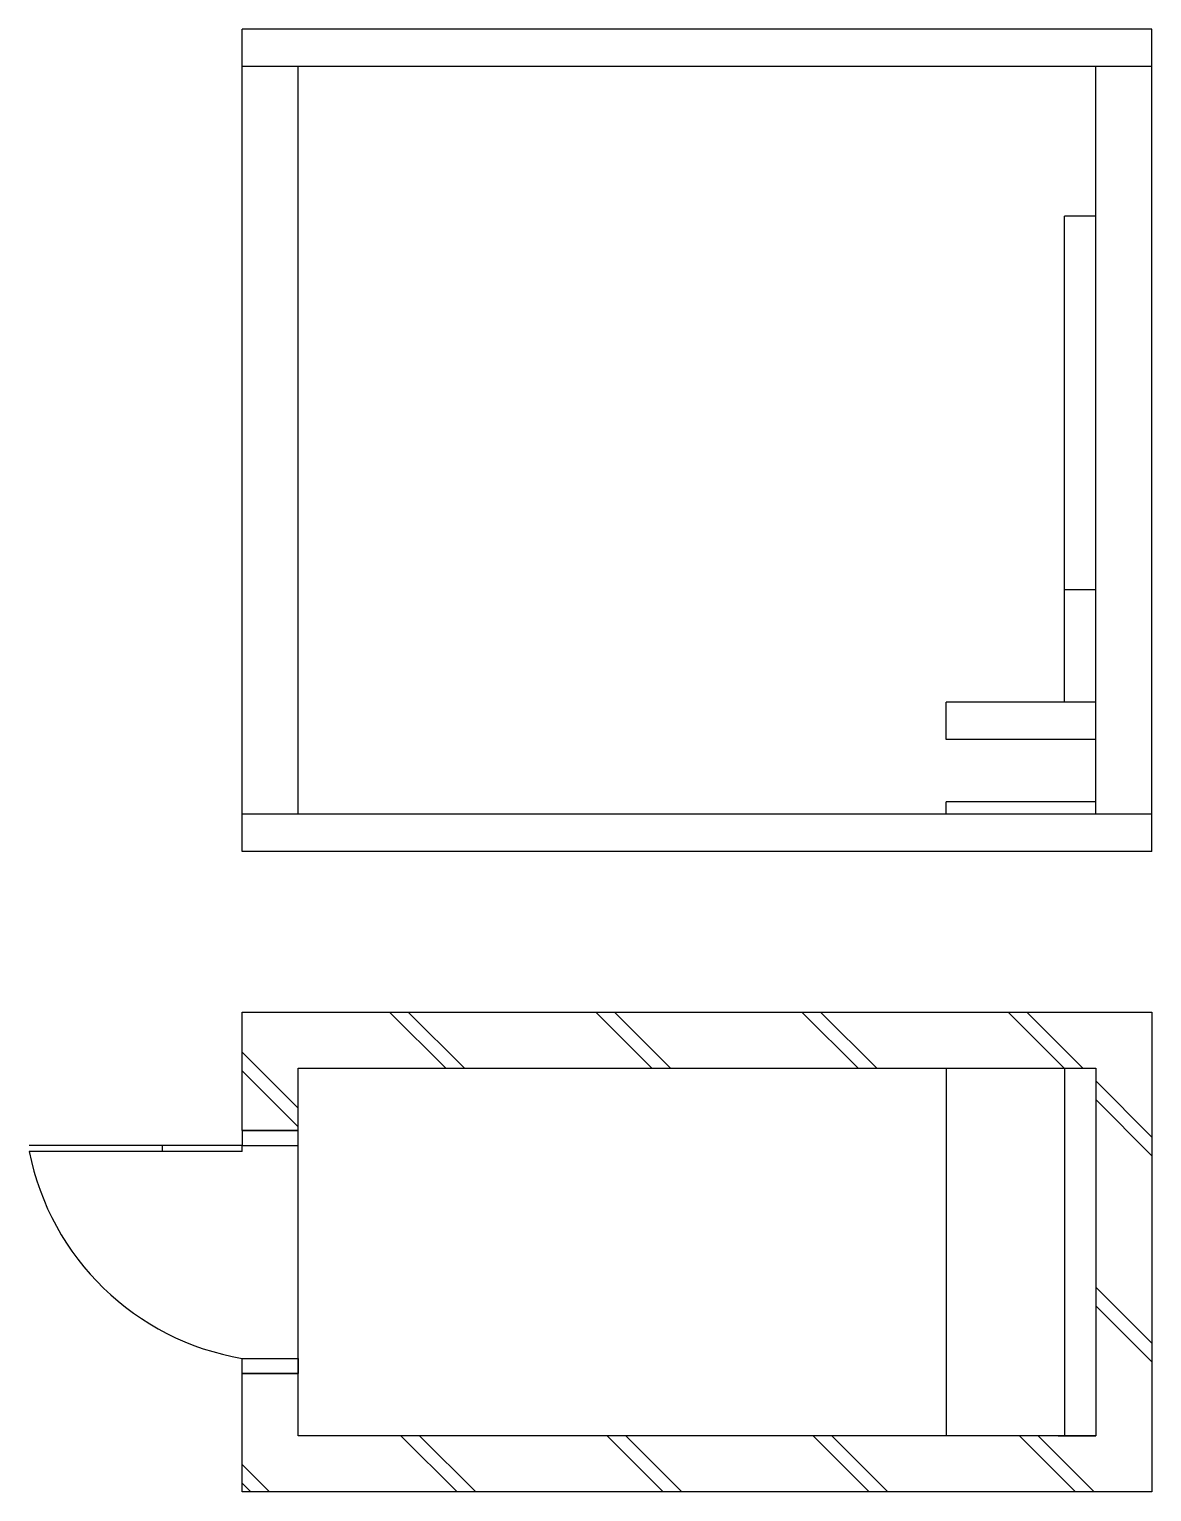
# Model space of a CAD drawing. Header units: millimetres. Extents: x 1176 to 3884, y -586 to 854.
# Drawn here: x 3246.9 to 3427.1, y 619.7 to 854.5 of the extents above; entities that cross this region are included whole.
import ezdxf

# ---------------------------------------------------------------- set-up
doc = ezdxf.new("R2010")
doc.units = ezdxf.units.MM

msp = doc.modelspace()

# ---------------------------------------------------------------- hatches: boundary and pattern name
h = msp.add_hatch()
h.set_pattern_fill('JIS_LC_8A', color=256, scale=3, angle=-90, style=0)
h.set_pattern_definition([(315, (2299.975, 2035.405), (16.5463, 16.5463), []), (315, (2299.975, 2032.405), (16.5463, 16.5463), [])])
h.paths.add_polyline_path([(3418.093, 628.732), (3290.093, 628.732), (3290.093, 638.732), (3281.093, 638.732), (3281.093, 619.732), (3427.093, 619.732), (3427.093, 696.732), (3281.093, 696.732), (3281.093, 677.732), (3290.093, 677.732), (3290.093, 687.732), (3418.093, 687.732)])

# ---------------------------------------------------------------- linework, layer by layer
for p, q in [((3281.093, 722.475), (3281.093, 854.475)), ((3427.093, 854.475), (3281.093, 854.475)), ((3427.093, 722.475), (3427.093, 854.475)), ((3427.093, 848.475), (3281.093, 848.475)), ((3290.093, 728.475), (3290.093, 848.475)), ((3418.093, 728.475), (3418.093, 848.475)), ((3413.093, 746.475), (3413.093, 824.475)), ((3418.093, 824.475), (3413.093, 824.475)), ((3418.093, 764.475), (3413.093, 764.475)), ((3394.093, 740.475), (3394.093, 746.475)), ((3418.093, 746.475), (3394.093, 746.475)), ((3418.093, 740.475), (3394.093, 740.475)), ((3394.093, 728.475), (3394.093, 730.475)), ((3418.093, 730.475), (3394.093, 730.475)), ((3427.093, 728.475), (3281.093, 728.475)), ((3427.093, 722.475), (3281.093, 722.475)), ((3290.093, 677.732), (3290.093, 687.732)), ((3290.093, 687.732), (3418.093, 687.732)), ((3394.093, 687.732), (3394.093, 628.732)), ((3413.093, 687.732), (3413.093, 628.732)), ((3418.093, 687.732), (3418.093, 628.732)), ((3418.093, 687.732), (3418.093, 628.732)), ((3281.093, 677.732), (3290.093, 677.732)), ((3281.093, 675.328), (3246.899, 675.328)), ((3281.093, 674.328), (3246.899, 674.328)), ((3268.301, 674.328), (3268.301, 675.328)), ((3281.093, 674.328), (3281.093, 675.328)), ((3281.093, 638.732), (3290.093, 638.732)), ((3290.093, 628.732), (3290.093, 638.732)), ((3418.093, 628.732), (3290.093, 628.732)), ((3412.093, 628.732), (3418.093, 628.732))]:
    msp.add_line(p, q)
msp.add_lwpolyline([(3281.093, 677.732), (3281.093, 696.732), (3427.093, 696.732), (3427.093, 619.732), (3281.093, 619.732), (3281.093, 638.732)])
for points in [[(3418.093, 687.732), (3418.093, 628.732), (3290.093, 628.732), (3290.093, 687.732)], [(3281.093, 677.732), (3281.093, 675.328), (3290.093, 675.328), (3290.093, 677.732)], [(3281.093, 638.732), (3281.093, 641.135), (3290.093, 641.135), (3290.093, 638.732)]]:
    msp.add_lwpolyline(points, close=True)
msp.add_arc((3288.076, 682.536), 41.986, 191.27372, 260.42665)

doc.saveas('drawing.dxf')
